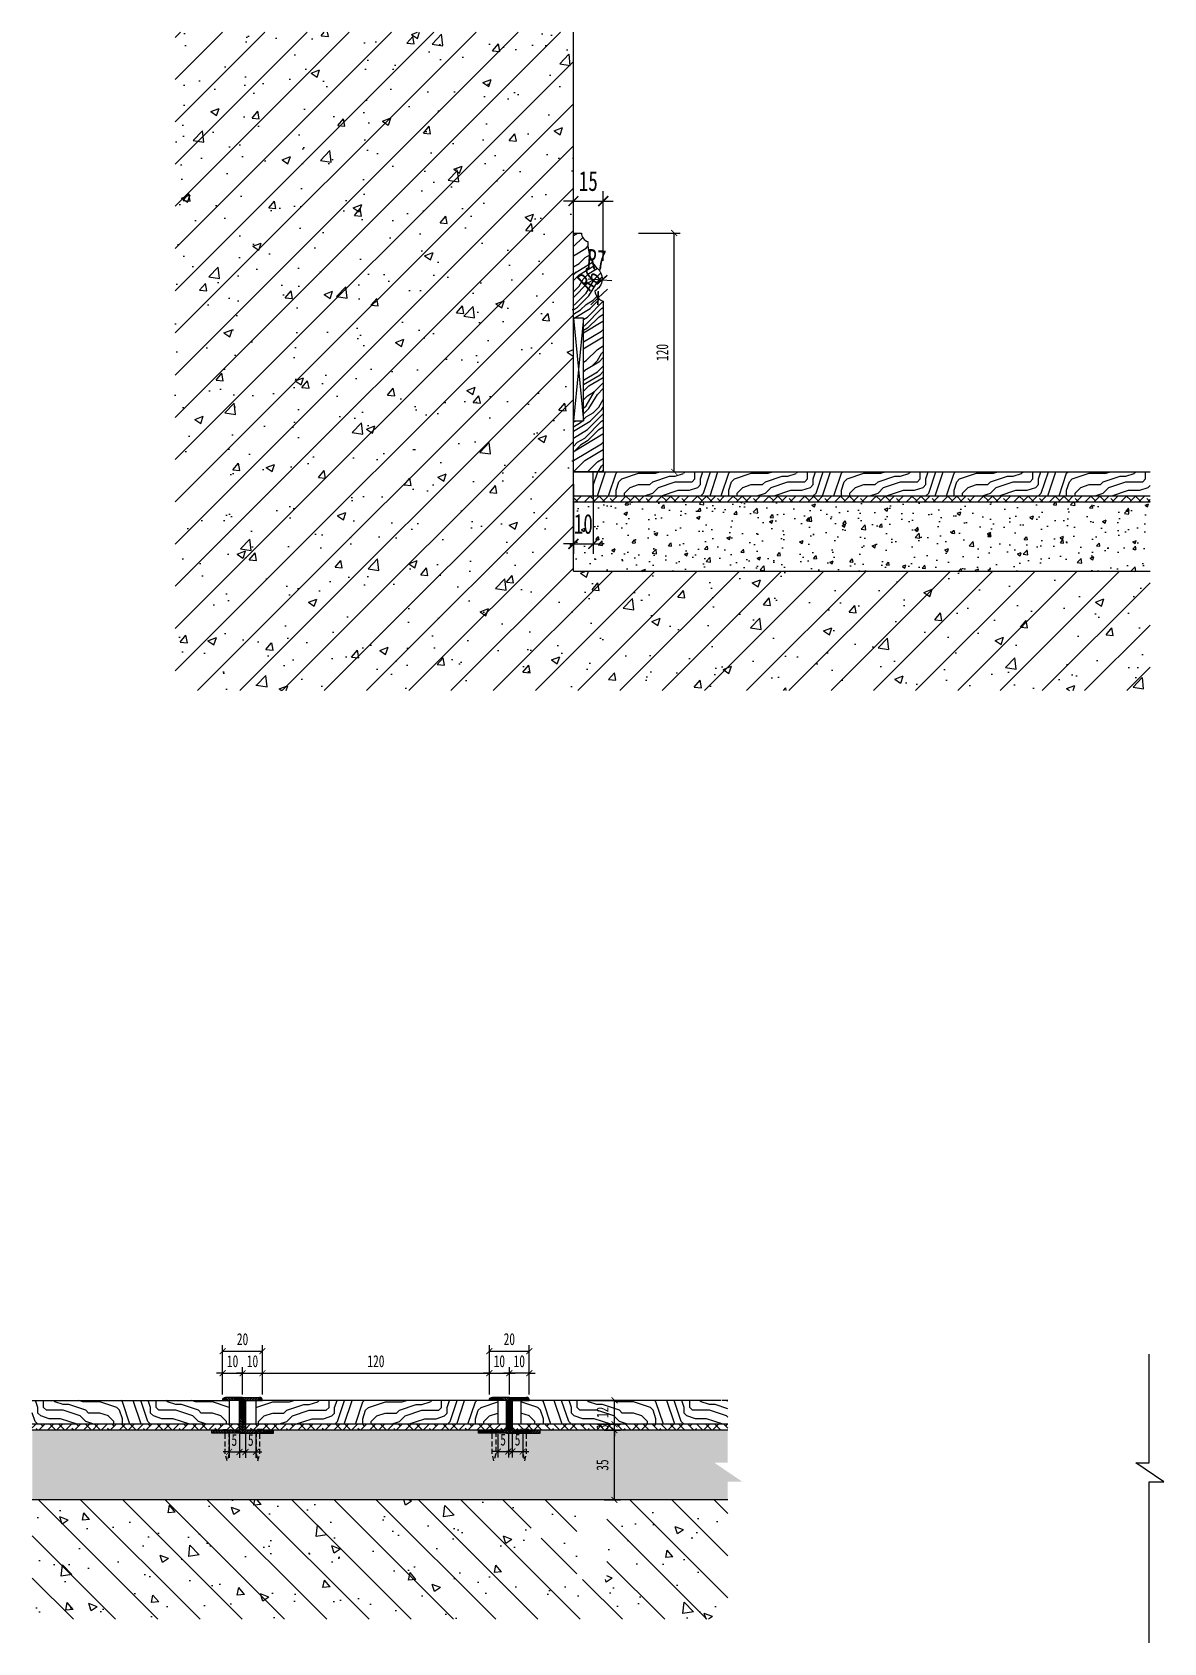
# Model space of a CAD drawing. Header units: millimetres. Extents: x 161920 to 181521, y -136232 to -127655.
# Drawn here: x 171997 to 172565, y -130946 to -130137 of the extents above; entities that cross this region are included whole.
import ezdxf

# ---------------------------------------------------------------- set-up
doc = ezdxf.new("R2010")
doc.units = ezdxf.units.MM
doc.header["$LTSCALE"] = 10
doc.header["$PDMODE"] = 3
doc.linetypes.add('$0$HIDDEN', pattern=[0.375, 0.25, -0.125])
for name, color, linetype in [('0-bh(填充)', 251, 'Continuous'), ('0-Word(文字标注)', 33, 'Continuous'), ('4-Fine(立面细线)', 251, 'Continuous'), ('4-Norm(立面正常)', 134, 'Continuous'), ('4-Wide(立面宽线)', 4, 'Continuous'), ('I-DETL-6', 6, 'Continuous')]:
    doc.layers.add(name, color=color, linetype=linetype)
doc.styles.add('DIM', font='SimSun.ttf', dxfattribs={"width": 0.7})
doc.dimstyles.new('3', dxfattribs={"dimscale": 3, "dimtxt": 2, "dimasz": 1, "dimexe": 1, "dimexo": 1, "dimgap": 1, "dimtad": 1, "dimdec": 0, "dimzin": 0, "dimdsep": 46, "dimtxsty": 'DIM', "dimblk": 'ARCHTICK', "dimcen": 0, "dimclrd": 5, "dimclre": 5, "dimclrt": 35, "dimadec": 0, "dimazin": 0, "dimtfac": 0.5, "dimtdec": 0, "dimtix": 1, "dimtmove": 2, "dimatfit": 2, "dimldrblk": 'A', "dimfxl": 0, "dimtolj": 1, "dimtzin": 0, "dimlwd": -1, "dimlwe": -1, "dimarcsym": 0})
doc.dimstyles.new('5', dxfattribs={"dimscale": 5, "dimtxt": 2, "dimasz": 1, "dimexe": 1, "dimexo": 1, "dimgap": 1, "dimtad": 1, "dimdec": 0, "dimzin": 0, "dimdsep": 46, "dimtxsty": 'DIM', "dimblk": 'ARCHTICK', "dimcen": 0, "dimclrd": 5, "dimclre": 5, "dimclrt": 35, "dimadec": 0, "dimazin": 0, "dimtfac": 0.5, "dimtdec": 0, "dimtix": 1, "dimtmove": 2, "dimatfit": 2, "dimldrblk": 'A', "dimfxl": 0, "dimtolj": 1, "dimtzin": 0, "dimlwd": -1, "dimlwe": -1, "dimarcsym": 0})

msp = doc.modelspace()

# ---------------------------------------------------------------- blocks, each defined once
blk = doc.blocks.new('_ArchTick')
at = {"color": 0, "linetype": 'ByBlock', "const_width": 0.15}
blk.add_lwpolyline([(-0.5, -0.5), (0.5, 0.5)], dxfattribs=at)
blk = doc.blocks.new('*D31')
at = {"color": 5, "ltscale": 0.15}
for p, q in [((172301.17, -130237.95), (172322.17, -130237.95)), ((172319.17, -130357.96), (172319.17, -130237.95)), ((172301.17, -130357.96), (172322.17, -130357.96))]:
    blk.add_line(p, q, dxfattribs=at)
at = {"layer": 'Defpoints', "color": 0, "ltscale": 0.15}
for p in [(172268.52, -130237.95), (172319.17, -130237.95), (172268.52, -130357.96)]:
    blk.add_point(p, dxfattribs=at)
at = {"color": 5, "ltscale": 0.15, "xscale": 3, "yscale": 3, "zscale": 3}
for p, rotation in [((172319.17, -130237.95), 90), ((172319.17, -130357.96), 270)]:
    blk.add_blockref('_ArchTick', p, dxfattribs=dict(at, rotation=rotation))
at = {"color": 35, "ltscale": 0.15, "insert": (172313.17, -130297.96), "char_height": 6, "attachment_point": 5, "rotation": 90, "style": 'DIM'}
blk.add_mtext('\\A1;120', dxfattribs=at)
blk = doc.blocks.new('A')
for p, q in [((-0.37, 0), (-2.13, 0)), ((-1.44, 1.15), (-1.09, 1.44)), ((-1.44, 1.15), (-0.37, 0)), ((-1.44, -1.15), (-0.37, 0)), ((-1.09, 1.44), (0, 0)), ((-1.09, -1.44), (0, 0)), ((-1.44, -1.15), (-1.09, -1.44))]:
    blk.add_line(p, q)
for points in [[(-1.44, 1.15), (-1.09, 1.44), (-0.37, 0), (0, 0)], [(-1.44, -1.15), (-1.09, -1.44), (-0.37, 0), (0, 0)]]:
    blk.add_solid(points)
blk = doc.blocks.new('*D80')
at = {"layer": '4-Wide(立面宽线)', "color": 5, "ltscale": 0.15}
for p, q in [((172268.52, -130251.88), (172268.52, -130216.88)), ((172283.52, -130251.88), (172283.52, -130216.88)), ((172268.52, -130221.88), (172263.52, -130221.88)), ((172268.52, -130221.88), (172283.52, -130221.88)), ((172283.52, -130221.88), (172288.52, -130221.88))]:
    blk.add_line(p, q, dxfattribs=at)
at = {"layer": 'Defpoints', "color": 0, "ltscale": 0.15}
for p in [(172283.52, -130221.88), (172268.52, -130275.97), (172283.52, -130275.97)]:
    blk.add_point(p, dxfattribs=at)
at = {"layer": '4-Wide(立面宽线)', "color": 5, "ltscale": 0.15, "xscale": 5, "yscale": 5, "zscale": 5}
blk.add_blockref('_ArchTick', (172268.52, -130221.88), dxfattribs=at)
at = {"layer": '4-Wide(立面宽线)', "color": 5, "ltscale": 0.15, "xscale": 5, "yscale": 5, "zscale": 5, "rotation": 180}
blk.add_blockref('_ArchTick', (172283.52, -130221.88), dxfattribs=at)
at = {"layer": '4-Wide(立面宽线)', "color": 35, "ltscale": 0.15, "insert": (172276.02, -130211.88), "char_height": 10, "attachment_point": 5, "style": 'DIM'}
blk.add_mtext('\\A1;15', dxfattribs=at)
blk = doc.blocks.new('*D81')
at = {"layer": '4-Wide(立面宽线)', "color": 5, "ltscale": 0.15}
for p, q in [((172275.98, -130260.95), (172282.91, -130261.47)), ((172282.91, -130261.47), (172287.9, -130261.84))]:
    blk.add_line(p, q, dxfattribs=at)
at = {"layer": 'Defpoints', "color": 0, "ltscale": 0.15}
for p in [(172275.98, -130260.95), (172282.91, -130261.47)]:
    blk.add_point(p, dxfattribs=at)
at = {"layer": '4-Wide(立面宽线)', "color": 5, "ltscale": 0.15, "xscale": 5, "yscale": 5, "zscale": 5, "rotation": 175.7236322690194}
blk.add_blockref('_ArchTick', (172282.91, -130261.47), dxfattribs=at)
at = {"layer": '4-Wide(立面宽线)', "color": 35, "ltscale": 0.15, "insert": (172280.19, -130251.24), "char_height": 10, "attachment_point": 5, "rotation": 355.72363, "style": 'DIM'}
blk.add_mtext('\\A1;R7', dxfattribs=at)
blk = doc.blocks.new('*D82')
at = {"layer": '4-Wide(立面宽线)', "color": 5, "ltscale": 0.15}
for p, q in [((172285.59, -130266.15), (172280.9, -130270.55)), ((172280.9, -130270.55), (172277.25, -130273.97))]:
    blk.add_line(p, q, dxfattribs=at)
at = {"layer": 'Defpoints', "color": 0, "ltscale": 0.15}
for p in [(172285.59, -130266.15), (172280.9, -130270.55)]:
    blk.add_point(p, dxfattribs=at)
at = {"layer": '4-Wide(立面宽线)', "color": 5, "ltscale": 0.15, "xscale": 5, "yscale": 5, "zscale": 5, "rotation": 43.10299828416689}
blk.add_blockref('_ArchTick', (172280.9, -130270.55), dxfattribs=at)
at = {"layer": '4-Wide(立面宽线)', "color": 35, "ltscale": 0.15, "insert": (172276.41, -130261.05), "char_height": 10, "attachment_point": 5, "rotation": 43.103, "style": 'DIM'}
blk.add_mtext('\\A1;R6', dxfattribs=at)
blk = doc.blocks.new('*D83')
at = {"layer": '4-Wide(立面宽线)', "color": 5, "ltscale": 0.15}
for p, q in [((172268.52, -130364.14), (172268.52, -130399.14)), ((172278.52, -130364.14), (172278.52, -130399.14)), ((172268.52, -130394.14), (172263.52, -130394.14)), ((172268.52, -130394.14), (172278.52, -130394.14)), ((172278.52, -130394.14), (172283.52, -130394.14))]:
    blk.add_line(p, q, dxfattribs=at)
at = {"layer": 'Defpoints', "color": 0, "ltscale": 0.15}
for p in [(172268.52, -130357.96), (172278.52, -130357.96), (172278.52, -130394.14)]:
    blk.add_point(p, dxfattribs=at)
at = {"layer": '4-Wide(立面宽线)', "color": 5, "ltscale": 0.15, "xscale": 5, "yscale": 5, "zscale": 5}
blk.add_blockref('_ArchTick', (172268.52, -130394.14), dxfattribs=at)
at = {"layer": '4-Wide(立面宽线)', "color": 5, "ltscale": 0.15, "xscale": 5, "yscale": 5, "zscale": 5, "rotation": 180}
blk.add_blockref('_ArchTick', (172278.52, -130394.14), dxfattribs=at)
at = {"layer": '4-Wide(立面宽线)', "color": 35, "ltscale": 0.15, "insert": (172273.52, -130384.14), "char_height": 10, "attachment_point": 5, "style": 'DIM'}
blk.add_mtext('\\A1;10', dxfattribs=at)
blk = doc.blocks.new('*D84')
at = {"layer": '4-Wide(立面宽线)', "color": 5, "ltscale": 0.15}
for p, q in [((172092.35, -130821.4), (172092.35, -130807.75)), ((172102.35, -130821.4), (172102.35, -130807.75)), ((172092.35, -130810.75), (172089.35, -130810.75)), ((172092.35, -130810.75), (172102.35, -130810.75)), ((172102.35, -130810.75), (172105.35, -130810.75))]:
    blk.add_line(p, q, dxfattribs=at)
at = {"layer": 'Defpoints', "color": 0, "ltscale": 0.15}
for p in [(172102.35, -130810.75), (172092.35, -130824.4), (172102.35, -130824.4)]:
    blk.add_point(p, dxfattribs=at)
at = {"layer": '4-Wide(立面宽线)', "color": 5, "ltscale": 0.15, "xscale": 3, "yscale": 3, "zscale": 3}
blk.add_blockref('_ArchTick', (172092.35, -130810.75), dxfattribs=at)
at = {"layer": '4-Wide(立面宽线)', "color": 5, "ltscale": 0.15, "xscale": 3, "yscale": 3, "zscale": 3, "rotation": 180}
blk.add_blockref('_ArchTick', (172102.35, -130810.75), dxfattribs=at)
at = {"layer": '4-Wide(立面宽线)', "color": 35, "ltscale": 0.15, "insert": (172097.35, -130804.75), "char_height": 6, "attachment_point": 5, "style": 'DIM'}
blk.add_mtext('\\A1;10', dxfattribs=at)
blk = doc.blocks.new('*D85')
at = {"layer": '4-Wide(立面宽线)', "color": 5, "ltscale": 0.15}
for p, q in [((172112.35, -130821.4), (172112.35, -130807.75)), ((172226.35, -130821.4), (172226.35, -130807.75)), ((172112.35, -130810.75), (172226.35, -130810.75))]:
    blk.add_line(p, q, dxfattribs=at)
at = {"layer": 'Defpoints', "color": 0, "ltscale": 0.15}
for p in [(172226.35, -130810.75), (172112.35, -130824.4), (172226.35, -130824.4)]:
    blk.add_point(p, dxfattribs=at)
at = {"layer": '4-Wide(立面宽线)', "color": 5, "ltscale": 0.15, "xscale": 3, "yscale": 3, "zscale": 3, "rotation": 180}
blk.add_blockref('_ArchTick', (172112.35, -130810.75), dxfattribs=at)
at = {"layer": '4-Wide(立面宽线)', "color": 5, "ltscale": 0.15, "xscale": 3, "yscale": 3, "zscale": 3}
blk.add_blockref('_ArchTick', (172226.35, -130810.75), dxfattribs=at)
at = {"layer": '4-Wide(立面宽线)', "color": 35, "ltscale": 0.15, "insert": (172169.35, -130804.75), "char_height": 6, "attachment_point": 5, "style": 'DIM'}
blk.add_mtext('\\A1;120', dxfattribs=at)
blk = doc.blocks.new('*D86')
at = {"layer": '4-Wide(立面宽线)', "color": 5, "ltscale": 0.15}
for p, q in [((172226.35, -130821.4), (172226.35, -130807.75)), ((172236.35, -130821.4), (172236.35, -130807.75)), ((172226.35, -130810.75), (172223.35, -130810.75)), ((172226.35, -130810.75), (172236.35, -130810.75)), ((172236.35, -130810.75), (172239.35, -130810.75))]:
    blk.add_line(p, q, dxfattribs=at)
at = {"layer": 'Defpoints', "color": 0, "ltscale": 0.15}
for p in [(172236.35, -130810.75), (172226.35, -130824.4), (172236.35, -130824.4)]:
    blk.add_point(p, dxfattribs=at)
at = {"layer": '4-Wide(立面宽线)', "color": 5, "ltscale": 0.15, "xscale": 3, "yscale": 3, "zscale": 3}
blk.add_blockref('_ArchTick', (172226.35, -130810.75), dxfattribs=at)
at = {"layer": '4-Wide(立面宽线)', "color": 5, "ltscale": 0.15, "xscale": 3, "yscale": 3, "zscale": 3, "rotation": 180}
blk.add_blockref('_ArchTick', (172236.35, -130810.75), dxfattribs=at)
at = {"layer": '4-Wide(立面宽线)', "color": 35, "ltscale": 0.15, "insert": (172231.35, -130804.75), "char_height": 6, "attachment_point": 5, "style": 'DIM'}
blk.add_mtext('\\A1;10', dxfattribs=at)
blk = doc.blocks.new('DDF')
at = {"layer": '4-Wide(立面宽线)', "ltscale": 0.15}
h = blk.add_hatch(dxfattribs=at)
h.set_pattern_fill('ANSI32', color=251, scale=0.2, style=0)
h.set_pattern_definition([(135, (172158.1858, -130787.5436), (0.67352, 0.67352), []), (135, (172157.7368, -130787.5436), (0.67352, 0.67352), [])])
h.paths.add_polyline_path([(172142.69, -130771.04), (172144.19, -130771.04), (172144.19, -130776.67), (172142.69, -130776.67)])
h.paths.add_polyline_path([(172142.69, -130776.67), (172144.19, -130776.67), (172144.19, -130783.04), (172142.69, -130783.04)])
h.paths.add_polyline_path([(172142.69, -130783.04), (172144.19, -130783.04), (172144.19, -130786.04), (172142.69, -130786.04)])
h.paths.add_polyline_path([(172144.19, -130786.04), (172144.19, -130787.54), (172128.69, -130787.54), (172128.69, -130786.04)])
edge = h.paths.add_edge_path()
edge.add_line((172144.19, -130769.54), (172144.19, -130771.04))
edge.add_line((172144.19, -130771.04), (172134.19, -130771.04))
edge.add_arc((172135.69, -130771.04), 1.5, 450, 540, ccw=False)
edge.add_line((172135.69, -130769.54), (172144.19, -130769.54))
h = blk.add_hatch(dxfattribs=at)
h.set_pattern_fill('ANSI32', color=251, scale=0.2, style=0)
h.set_pattern_definition([(45, (172130.1858, -130787.5436), (-0.67352, 0.67352), []), (45, (172130.6348, -130787.5436), (-0.67352, 0.67352), [])])
h.paths.add_polyline_path([(172145.69, -130771.04), (172144.19, -130771.04), (172144.19, -130776.67), (172145.69, -130776.67)])
h.paths.add_polyline_path([(172145.69, -130776.67), (172144.19, -130776.67), (172144.19, -130783.04), (172145.69, -130783.04)])
h.paths.add_polyline_path([(172145.69, -130783.04), (172144.19, -130783.04), (172144.19, -130786.04), (172145.69, -130786.04)])
h.paths.add_polyline_path([(172144.19, -130786.04), (172144.19, -130787.54), (172159.69, -130787.54), (172159.69, -130786.04)])
edge = h.paths.add_edge_path()
edge.add_line((172144.19, -130769.54), (172144.19, -130771.04))
edge.add_line((172144.19, -130771.04), (172154.19, -130771.04))
edge.add_arc((172152.69, -130771.04), 1.5, 0, 90)
edge.add_line((172152.69, -130769.54), (172144.19, -130769.54))
at = {"layer": '4-Norm(立面正常)'}
for points in [[(172144.19, -130787.54), (172128.69, -130787.54), (172128.69, -130786.04), (172142.69, -130786.04), (172142.69, -130771.04), (172134.19, -130771.04, -0.414214), (172135.69, -130769.54)], [(172144.19, -130787.54), (172159.69, -130787.54), (172159.69, -130786.04), (172145.69, -130786.04), (172145.69, -130771.04), (172154.19, -130771.04, 0.414214), (172152.69, -130769.54)]]:
    blk.add_lwpolyline(points, format="xyb", dxfattribs=at)
for points in [[(172144.19, -130769.54), (172135.69, -130769.54)], [(172142.69, -130771.04), (172142.69, -130786.04)], [(172144.19, -130769.54), (172152.69, -130769.54)], [(172144.19, -130769.54), (172144.19, -130787.54)], [(172144.19, -130769.54), (172144.19, -130787.54)], [(172144.19, -130786.04), (172144.19, -130771.04)], [(172144.19, -130786.04), (172144.19, -130771.04)], [(172145.69, -130771.04), (172145.69, -130786.04)], [(172142.69, -130787.54), (172144.19, -130787.54)], [(172145.69, -130787.54), (172144.19, -130787.54)]]:
    blk.add_lwpolyline(points, dxfattribs=at)
blk = doc.blocks.new('*D349')
at = {"layer": '4-Wide(立面宽线)', "color": 5, "ltscale": 0.15}
for p, q in [((172102.35, -130821.4), (172102.35, -130807.75)), ((172112.35, -130821.4), (172112.35, -130807.75)), ((172102.35, -130810.75), (172099.35, -130810.75)), ((172102.35, -130810.75), (172112.35, -130810.75)), ((172112.35, -130810.75), (172115.35, -130810.75))]:
    blk.add_line(p, q, dxfattribs=at)
at = {"layer": 'Defpoints', "color": 0, "ltscale": 0.15}
for p in [(172112.35, -130810.75), (172102.35, -130824.4), (172112.35, -130824.4)]:
    blk.add_point(p, dxfattribs=at)
at = {"layer": '4-Wide(立面宽线)', "color": 5, "ltscale": 0.15, "xscale": 3, "yscale": 3, "zscale": 3}
blk.add_blockref('_ArchTick', (172102.35, -130810.75), dxfattribs=at)
at = {"layer": '4-Wide(立面宽线)', "color": 5, "ltscale": 0.15, "xscale": 3, "yscale": 3, "zscale": 3, "rotation": 180}
blk.add_blockref('_ArchTick', (172112.35, -130810.75), dxfattribs=at)
at = {"layer": '4-Wide(立面宽线)', "color": 35, "ltscale": 0.15, "insert": (172107.35, -130804.75), "char_height": 6, "attachment_point": 5, "style": 'DIM'}
blk.add_mtext('\\A1;10', dxfattribs=at)
blk = doc.blocks.new('*D350')
at = {"layer": '4-Wide(立面宽线)', "color": 5, "ltscale": 0.15}
for p, q in [((172236.35, -130821.4), (172236.35, -130807.75)), ((172246.35, -130821.4), (172246.35, -130807.75)), ((172236.35, -130810.75), (172233.35, -130810.75)), ((172246.35, -130810.75), (172236.35, -130810.75)), ((172246.35, -130810.75), (172249.35, -130810.75))]:
    blk.add_line(p, q, dxfattribs=at)
at = {"layer": 'Defpoints', "color": 0, "ltscale": 0.15}
for p in [(172236.35, -130810.75), (172236.35, -130824.4), (172246.35, -130824.4)]:
    blk.add_point(p, dxfattribs=at)
at = {"layer": '4-Wide(立面宽线)', "color": 5, "ltscale": 0.15, "xscale": 3, "yscale": 3, "zscale": 3}
blk.add_blockref('_ArchTick', (172236.35, -130810.75), dxfattribs=at)
at = {"layer": '4-Wide(立面宽线)', "color": 5, "ltscale": 0.15, "xscale": 3, "yscale": 3, "zscale": 3, "rotation": 180}
blk.add_blockref('_ArchTick', (172246.35, -130810.75), dxfattribs=at)
at = {"layer": '4-Wide(立面宽线)', "color": 35, "ltscale": 0.15, "insert": (172241.35, -130804.75), "char_height": 6, "attachment_point": 5, "style": 'DIM'}
blk.add_mtext('\\A1;10', dxfattribs=at)
blk = doc.blocks.new('*D351')
at = {"layer": '4-Wide(立面宽线)', "color": 5, "ltscale": 0.15}
for p, q in [((172095.6, -130841.42), (172095.6, -130853.3)), ((172100.85, -130841.42), (172100.85, -130853.3)), ((172095.6, -130850.3), (172092.6, -130850.3)), ((172095.6, -130850.3), (172100.85, -130850.3)), ((172100.85, -130850.3), (172103.85, -130850.3))]:
    blk.add_line(p, q, dxfattribs=at)
at = {"layer": 'Defpoints', "color": 0, "ltscale": 0.15}
for p in [(172095.6, -130838.42), (172100.85, -130838.42), (172100.85, -130850.3)]:
    blk.add_point(p, dxfattribs=at)
at = {"layer": '4-Wide(立面宽线)', "color": 5, "ltscale": 0.15, "xscale": 3, "yscale": 3, "zscale": 3}
blk.add_blockref('_ArchTick', (172095.6, -130850.3), dxfattribs=at)
at = {"layer": '4-Wide(立面宽线)', "color": 5, "ltscale": 0.15, "xscale": 3, "yscale": 3, "zscale": 3, "rotation": 180}
blk.add_blockref('_ArchTick', (172100.85, -130850.3), dxfattribs=at)
at = {"layer": '4-Wide(立面宽线)', "color": 35, "ltscale": 0.15, "insert": (172098.23, -130844.3), "char_height": 6, "attachment_point": 5, "style": 'DIM'}
blk.add_mtext('\\A1;5', dxfattribs=at)
blk = doc.blocks.new('*D352')
at = {"layer": '4-Wide(立面宽线)', "color": 5, "ltscale": 0.15}
for p, q in [((172230.6, -130841.42), (172230.6, -130853.12)), ((172235.85, -130841.42), (172235.85, -130853.12)), ((172230.6, -130850.12), (172227.6, -130850.12)), ((172230.6, -130850.12), (172235.85, -130850.12)), ((172235.85, -130850.12), (172238.85, -130850.12))]:
    blk.add_line(p, q, dxfattribs=at)
at = {"layer": 'Defpoints', "color": 0, "ltscale": 0.15}
for p in [(172230.6, -130838.42), (172235.85, -130838.42), (172235.85, -130850.12)]:
    blk.add_point(p, dxfattribs=at)
at = {"layer": '4-Wide(立面宽线)', "color": 5, "ltscale": 0.15, "xscale": 3, "yscale": 3, "zscale": 3}
blk.add_blockref('_ArchTick', (172230.6, -130850.12), dxfattribs=at)
at = {"layer": '4-Wide(立面宽线)', "color": 5, "ltscale": 0.15, "xscale": 3, "yscale": 3, "zscale": 3, "rotation": 180}
blk.add_blockref('_ArchTick', (172235.85, -130850.12), dxfattribs=at)
at = {"layer": '4-Wide(立面宽线)', "color": 35, "ltscale": 0.15, "insert": (172233.23, -130844.12), "char_height": 6, "attachment_point": 5, "style": 'DIM'}
blk.add_mtext('\\A1;5', dxfattribs=at)
blk = doc.blocks.new('*D353')
at = {"layer": '4-Wide(立面宽线)', "color": 5, "ltscale": 0.15}
for p, q in [((172237.85, -130841.42), (172237.85, -130853.12)), ((172243.1, -130841.42), (172243.1, -130853.12)), ((172237.85, -130850.12), (172234.85, -130850.12)), ((172237.85, -130850.12), (172243.1, -130850.12)), ((172243.1, -130850.12), (172246.1, -130850.12))]:
    blk.add_line(p, q, dxfattribs=at)
at = {"layer": 'Defpoints', "color": 0, "ltscale": 0.15}
for p in [(172237.85, -130838.42), (172243.1, -130838.42), (172243.1, -130850.12)]:
    blk.add_point(p, dxfattribs=at)
at = {"layer": '4-Wide(立面宽线)', "color": 5, "ltscale": 0.15, "xscale": 3, "yscale": 3, "zscale": 3}
blk.add_blockref('_ArchTick', (172237.85, -130850.12), dxfattribs=at)
at = {"layer": '4-Wide(立面宽线)', "color": 5, "ltscale": 0.15, "xscale": 3, "yscale": 3, "zscale": 3, "rotation": 180}
blk.add_blockref('_ArchTick', (172243.1, -130850.12), dxfattribs=at)
at = {"layer": '4-Wide(立面宽线)', "color": 35, "ltscale": 0.15, "insert": (172240.48, -130844.12), "char_height": 6, "attachment_point": 5, "style": 'DIM'}
blk.add_mtext('\\A1;5', dxfattribs=at)
blk = doc.blocks.new('*D354')
at = {"layer": '4-Wide(立面宽线)', "color": 5, "ltscale": 0.15}
for p, q in [((172103.85, -130841.42), (172103.85, -130853.3)), ((172109.1, -130841.42), (172109.1, -130853.3)), ((172103.85, -130850.3), (172100.85, -130850.3)), ((172103.85, -130850.3), (172109.1, -130850.3)), ((172109.1, -130850.3), (172112.1, -130850.3))]:
    blk.add_line(p, q, dxfattribs=at)
at = {"layer": 'Defpoints', "color": 0, "ltscale": 0.15}
for p in [(172103.85, -130838.42), (172109.1, -130838.42), (172109.1, -130850.3)]:
    blk.add_point(p, dxfattribs=at)
at = {"layer": '4-Wide(立面宽线)', "color": 5, "ltscale": 0.15, "xscale": 3, "yscale": 3, "zscale": 3}
blk.add_blockref('_ArchTick', (172103.85, -130850.3), dxfattribs=at)
at = {"layer": '4-Wide(立面宽线)', "color": 5, "ltscale": 0.15, "xscale": 3, "yscale": 3, "zscale": 3, "rotation": 180}
blk.add_blockref('_ArchTick', (172109.1, -130850.3), dxfattribs=at)
at = {"layer": '4-Wide(立面宽线)', "color": 35, "ltscale": 0.15, "insert": (172106.48, -130844.3), "char_height": 6, "attachment_point": 5, "style": 'DIM'}
blk.add_mtext('\\A1;5', dxfattribs=at)
blk = doc.blocks.new('*D356')
at = {"layer": '4-Wide(立面宽线)', "color": 5, "ltscale": 0.15}
for p, q in [((172284, -130839.4), (172292.14, -130839.4)), ((172289.14, -130874.4), (172289.14, -130839.4)), ((172284, -130874.4), (172292.14, -130874.4))]:
    blk.add_line(p, q, dxfattribs=at)
at = {"layer": 'Defpoints', "color": 0, "ltscale": 0.15}
for p in [(172281, -130839.4), (172289.14, -130839.4), (172281, -130874.4)]:
    blk.add_point(p, dxfattribs=at)
at = {"layer": '4-Wide(立面宽线)', "color": 5, "ltscale": 0.15, "xscale": 3, "yscale": 3, "zscale": 3}
for p, rotation in [((172289.14, -130839.4), 90), ((172289.14, -130874.4), 270)]:
    blk.add_blockref('_ArchTick', p, dxfattribs=dict(at, rotation=rotation))
at = {"layer": '4-Wide(立面宽线)', "color": 35, "ltscale": 0.15, "insert": (172283.14, -130856.9), "char_height": 6, "attachment_point": 5, "rotation": 90, "style": 'DIM'}
blk.add_mtext('\\A1;35', dxfattribs=at)
blk = doc.blocks.new('*D357')
at = {"layer": '4-Wide(立面宽线)', "color": 5, "ltscale": 0.15}
for p, q in [((172289.14, -130836.4), (172289.14, -130833.4)), ((172280.55, -130836.4), (172292.14, -130836.4)), ((172284, -130839.4), (172292.14, -130839.4)), ((172289.14, -130839.4), (172289.14, -130836.4)), ((172289.14, -130839.4), (172289.14, -130842.4))]:
    blk.add_line(p, q, dxfattribs=at)
at = {"layer": 'Defpoints', "color": 0, "ltscale": 0.15}
for p in [(172277.55, -130836.4), (172281, -130839.4), (172289.14, -130836.4)]:
    blk.add_point(p, dxfattribs=at)
at = {"layer": '4-Wide(立面宽线)', "color": 5, "ltscale": 0.15, "xscale": 3, "yscale": 3, "zscale": 3}
for p, rotation in [((172289.14, -130836.4), 270), ((172289.14, -130839.4), 90)]:
    blk.add_blockref('_ArchTick', p, dxfattribs=dict(at, rotation=rotation))
at = {"layer": '4-Wide(立面宽线)', "color": 35, "ltscale": 0.15, "insert": (172283.14, -130837.9), "char_height": 6, "attachment_point": 5, "rotation": 90, "style": 'DIM'}
blk.add_mtext('\\A1;3', dxfattribs=at)
blk = doc.blocks.new('*D358')
at = {"layer": '4-Wide(立面宽线)', "color": 5, "ltscale": 0.15}
for p, q in [((172276.54, -130824.4), (172292.14, -130824.4)), ((172289.14, -130836.4), (172289.14, -130824.4)), ((172280.55, -130836.4), (172292.14, -130836.4))]:
    blk.add_line(p, q, dxfattribs=at)
at = {"layer": 'Defpoints', "color": 0, "ltscale": 0.15}
for p in [(172273.54, -130824.4), (172289.14, -130824.4), (172277.55, -130836.4)]:
    blk.add_point(p, dxfattribs=at)
at = {"layer": '4-Wide(立面宽线)', "color": 5, "ltscale": 0.15, "xscale": 3, "yscale": 3, "zscale": 3}
for p, rotation in [((172289.14, -130824.4), 90), ((172289.14, -130836.4), 270)]:
    blk.add_blockref('_ArchTick', p, dxfattribs=dict(at, rotation=rotation))
at = {"layer": '4-Wide(立面宽线)', "color": 35, "ltscale": 0.15, "insert": (172283.14, -130830.4), "char_height": 6, "attachment_point": 5, "rotation": 90, "style": 'DIM'}
blk.add_mtext('\\A1;12', dxfattribs=at)
blk = doc.blocks.new('*D468')
at = {"layer": '4-Wide(立面宽线)', "color": 5, "ltscale": 0.15}
for p, q in [((172226.35, -130817.67), (172226.35, -130796.67)), ((172226.35, -130799.67), (172246.35, -130799.67)), ((172246.35, -130817.67), (172246.35, -130796.67))]:
    blk.add_line(p, q, dxfattribs=at)
at = {"layer": 'Defpoints', "color": 0, "ltscale": 0.15}
for p in [(172246.35, -130799.67), (172226.35, -130824.4), (172246.35, -130824.4)]:
    blk.add_point(p, dxfattribs=at)
at = {"layer": '4-Wide(立面宽线)', "color": 5, "ltscale": 0.15, "xscale": 3, "yscale": 3, "zscale": 3, "rotation": 180}
blk.add_blockref('_ArchTick', (172226.35, -130799.67), dxfattribs=at)
at = {"layer": '4-Wide(立面宽线)', "color": 5, "ltscale": 0.15, "xscale": 3, "yscale": 3, "zscale": 3}
blk.add_blockref('_ArchTick', (172246.35, -130799.67), dxfattribs=at)
at = {"layer": '4-Wide(立面宽线)', "color": 35, "ltscale": 0.15, "insert": (172236.35, -130793.67), "char_height": 6, "attachment_point": 5, "style": 'DIM'}
blk.add_mtext('\\A1;20', dxfattribs=at)
blk = doc.blocks.new('*D469')
at = {"layer": '4-Wide(立面宽线)', "color": 5, "ltscale": 0.15}
for p, q in [((172092.35, -130817.67), (172092.35, -130796.67)), ((172092.35, -130799.67), (172112.35, -130799.67)), ((172112.35, -130817.67), (172112.35, -130796.67))]:
    blk.add_line(p, q, dxfattribs=at)
at = {"layer": 'Defpoints', "color": 0, "ltscale": 0.15}
for p in [(172112.35, -130799.67), (172092.35, -130824.4), (172112.35, -130824.4)]:
    blk.add_point(p, dxfattribs=at)
at = {"layer": '4-Wide(立面宽线)', "color": 5, "ltscale": 0.15, "xscale": 3, "yscale": 3, "zscale": 3, "rotation": 180}
blk.add_blockref('_ArchTick', (172092.35, -130799.67), dxfattribs=at)
at = {"layer": '4-Wide(立面宽线)', "color": 5, "ltscale": 0.15, "xscale": 3, "yscale": 3, "zscale": 3}
blk.add_blockref('_ArchTick', (172112.35, -130799.67), dxfattribs=at)
at = {"layer": '4-Wide(立面宽线)', "color": 35, "ltscale": 0.15, "insert": (172102.35, -130793.67), "char_height": 6, "attachment_point": 5, "style": 'DIM'}
blk.add_mtext('\\A1;20', dxfattribs=at)

# ---------------------------------------------------------------- dimensions: what is measured, and where the dimension line sits
at = {"color": 1, "ltscale": 0.15}
dim = msp.add_linear_dim(base=(172319.17, -130237.95), p1=(172268.52, -130357.96), p2=(172268.52, -130237.95), angle=90, dimstyle='3', dxfattribs=at)
dim.commit()
dim.dimension.update_dxf_attribs({"geometry": '*D31', "text_midpoint": (172313.17, -130297.96)})
at = {"layer": '4-Wide(立面宽线)', "color": 1, "ltscale": 0.15}
dim = msp.add_linear_dim(base=(172283.52, -130221.88), p1=(172268.52, -130275.97), p2=(172283.52, -130275.97), dimstyle='5', dxfattribs=at)
dim.commit()
dim.dimension.update_dxf_attribs({"geometry": '*D80', "text_midpoint": (172276.02, -130211.88)})
for center, mpoint, picture, middle in [((172285.59, -130266.15), (172280.9, -130270.55), '*D82', (172276.41, -130261.05)), ((172275.98, -130260.95), (172282.91, -130261.47), '*D81', (172280.19, -130251.24))]:
    dim = msp.add_radius_dim(center=center, mpoint=mpoint, dimstyle='5', dxfattribs=at)
    dim.commit()
    dim.dimension.update_dxf_attribs({"geometry": picture, "text_midpoint": middle})
at = {"layer": '4-Wide(立面宽线)', "color": 251, "ltscale": 0.15}
for base, p1, p2, dimstyle, picture, middle in [((172278.52, -130394.14), (172268.52, -130357.96), (172278.52, -130357.96), '5', '*D83', (172273.52, -130384.14)), ((172112.35, -130799.67), (172092.35, -130824.4), (172112.35, -130824.4), '3', '*D469', (172102.35, -130793.67)), ((172246.35, -130799.67), (172226.35, -130824.4), (172246.35, -130824.4), '3', '*D468', (172236.35, -130793.67)), ((172102.35, -130810.75), (172092.35, -130824.4), (172102.35, -130824.4), '3', '*D84', (172097.35, -130804.75)), ((172112.35, -130810.75), (172102.35, -130824.4), (172112.35, -130824.4), '3', '*D349', (172107.35, -130804.75)), ((172236.35, -130810.75), (172226.35, -130824.4), (172236.35, -130824.4), '3', '*D86', (172231.35, -130804.75)), ((172100.85, -130850.3), (172095.6, -130838.42), (172100.85, -130838.42), '3', '*D351', (172098.23, -130844.3)), ((172109.1, -130850.3), (172103.85, -130838.42), (172109.1, -130838.42), '3', '*D354', (172106.48, -130844.3)), ((172235.85, -130850.12), (172230.6, -130838.42), (172235.85, -130838.42), '3', '*D352', (172233.23, -130844.12)), ((172243.1, -130850.12), (172237.85, -130838.42), (172243.1, -130838.42), '3', '*D353', (172240.48, -130844.12))]:
    dim = msp.add_linear_dim(base=base, p1=p1, p2=p2, dimstyle=dimstyle, dxfattribs=at)
    dim.commit()
    dim.dimension.update_dxf_attribs({"geometry": picture, "text_midpoint": middle})
dim = msp.add_linear_dim(base=(172226.35, -130810.75), p1=(172112.35, -130824.4), p2=(172226.35, -130824.4), text='120', dimstyle='3', dxfattribs=at)
dim.commit()
dim.dimension.update_dxf_attribs({"geometry": '*D85', "text_midpoint": (172169.35, -130804.75)})
for base, p1, p2, angle, picture, middle in [((172236.35, -130810.75), (172246.35, -130824.4), (172236.35, -130824.4), 180, '*D350', (172241.35, -130804.75)), ((172289.14, -130824.4), (172277.55, -130836.4), (172273.54, -130824.4), 90, '*D358', (172283.14, -130830.4)), ((172289.14, -130836.4), (172281, -130839.4), (172277.55, -130836.4), 90, '*D357', (172283.14, -130837.9)), ((172289.14, -130839.4), (172281, -130874.4), (172281, -130839.4), 90, '*D356', (172283.14, -130856.9))]:
    dim = msp.add_linear_dim(base=base, p1=p1, p2=p2, angle=angle, dimstyle='3', dxfattribs=at)
    dim.commit()
    dim.dimension.update_dxf_attribs({"geometry": picture, "text_midpoint": middle})

# ---------------------------------------------------------------- hatches: boundary and pattern name
at = {"ltscale": 0.15}
h = msp.add_hatch(dxfattribs=at)
h.set_pattern_fill('FB木纹中SC300', color=251, scale=10, angle=45, style=0, pattern_type=2)
h.set_pattern_definition([(45, (172268.516, -130357.955), (-28.284, 28.284), [8, -12, 4, -16]), (45, (172287.61, -130337.45), (-28.284, 28.284), [8, -32]), (45, (172283.365, -130338.863), (-28.284, 28.284), [4, -36]), (45, (172267.102, -130353.713), (-28.284, 28.284), [2, -28, 2, -8]), (45, (172275.587, -130342.4), (-28.284, 28.284), [8, -12, 2, -18]), (45, (172267.81, -130348.763), (-28.284, 28.284), [6, -34]), (45, (172274.173, -130340.985), (-28.284, 28.284), [12, -28]), (45, (172264.98, -130348.763), (-28.284, 28.284), [8, -32]), (45, (172275.587, -130336.742), (-28.284, 28.284), [20, -20]), (45, (172265.688, -130343.813), (-28.284, 28.284), [4, -12, 8, -16]), (45, (172284.78, -130323.307), (-28.284, 28.284), [8, -32]), (45, (172278.416, -130328.257), (-28.284, 28.284), [4, -36]), (45, (172272.05, -130333.207), (-28.284, 28.284), [4, -36]), (45, (172257.203, -130346.64), (-28.284, 28.284), [8, -32]), (45, (172270.638, -130331.792), (-28.284, 28.284), [8, -32]), (45, (172269.223, -130330.38), (-28.284, 28.284), [8, -8, 8, -16]), (45, (172262.152, -130334.62), (-28.284, 28.284), [4, -20, 8, -8]), (45, (172267.102, -130328.257), (-28.284, 28.284), [12, -28]), (45, (172265.688, -130326.843), (-28.284, 28.284), [8, -32]), (45, (172253.667, -130337.45), (-28.284, 28.284), [12, -16, 4, -8]), (45, (172252.253, -130336.035), (-28.284, 28.284), [20, -20]), (45, (172268.516, -130318.357), (-28.284, 28.284), [4, -36]), (45, (172259.324, -130326.136), (-28.284, 28.284), [8, -32]), (45, (172252.96, -130331.085), (-28.284, 28.284), [4, -16, 4, -16]), (45, (172249.424, -130333.207), (-28.284, 28.284), [4, -12, 8, -16]), (45, (172254.374, -130326.843), (-28.284, 28.284), [4, -20, 4, -12]), (45, (172259.324, -130320.48), (-28.284, 28.284), [12, -28]), (45, (172246.596, -130330.38), (-28.284, 28.284), [8, -32]), (45, (172260.03, -130315.53), (-28.284, 28.284), [4, -36]), (45, (172264.98, -130309.165), (-28.284, 28.284), [4, -36]), (59.036, (172286.194, -130336.035), (28.2843, 28.2843), [4.12, -160.804]), (59.036, (172282.658, -130326.843), (28.2843, 28.2843), [4.12, -160.804]), (59.036, (172262.859, -130312.701), (28.2843, 28.2843), [4.12, -160.804]), (59.036, (172264.981, -130331.792), (28.2843, 28.2843), [4.12, -160.804]), (59.036, (172266.395, -130321.893), (28.2843, 28.2843), [4.12, -160.804]), (59.036, (172271.345, -130321.186), (28.2843, 28.2843), [4.12, -160.804]), (59.036, (172252.253, -130330.378), (28.2843, 28.2843), [4.12, -160.804]), (59.036, (172264.981, -130320.479), (28.2843, 28.2843), [4.12, -160.804]), (59.036, (172281.244, -130325.428), (28.2843, 28.2843), [8.24, -156.684]), (59.036, (172276.294, -130326.136), (28.2843, 28.2843), [8.24, -156.684]), (59.036, (172274.88, -130324.721), (28.2843, 28.2843), [8.24, -156.684]), (210.964, (172275.587, -130342.399), (-28.2843, -28.2843), [4.12, -8.24, 4.12, -148.4442]), (210.964, (172265.688, -130343.813), (-28.2843, -28.2843), [4.12, -160.804]), (210.964, (172252.96, -130331.085), (-28.2843, -28.2843), [8.24, -156.684]), (239.036, (172287.608, -130337.449), (-28.2843, -28.2843), [4.12, -160.804]), (30.964, (172293.265, -130331.792), (28.2843, 28.2843), [4.12, -160.804]), (30.964, (172274.88, -130330.378), (28.2843, 28.2843), [4.12, -160.804]), (30.964, (172275.587, -130319.772), (28.2843, 28.2843), [4.12, -160.804]), (30.964, (172262.152, -130328.964), (28.2843, 28.2843), [4.12, -160.804]), (30.964, (172255.788, -130328.257), (28.2843, 28.2843), [4.12, -160.804]), (30.964, (172257.2025, -130324.014), (28.2843, 28.2843), [4.12, -160.804]), (30.964, (172262.152, -130328.964), (28.2843, 28.2843), [4.12, -160.804]), (30.964, (172266.395, -130316.236), (28.2843, 28.2843), [16.48, -148.444]), (30.964, (172268.516, -130352.2985), (28.2843, 28.2843), [16.48, -148.444]), (30.964, (172269.223, -130347.349), (28.2843, 28.2843), [16.48, -148.444]), (30.964, (172270.638, -130343.106), (28.2843, 28.2843), [4.12, -8.24, 8.24, -144.3242]), (30.964, (172268.516, -130340.985), (28.2843, 28.2843), [8.24, -8.24, 8.24, -140.2042]), (30.964, (172262.859, -130340.985), (28.2843, 28.2843), [16.48, -148.444]), (30.964, (172257.91, -130341.692), (28.2843, 28.2843), [16.48, -148.444]), (30.964, (172256.495, -130340.278), (28.2843, 28.2843), [16.48, -148.444]), (30.964, (172267.809, -130311.993), (28.2843, 28.2843), [4.12, -160.804]), (30.964, (172267.809, -130306.337), (28.2843, 28.2843), [8.24, -156.684]), (30.964, (172252.253, -130324.721), (28.2843, 28.2843), [8.24, -156.684]), (30.964, (172274.173, -130352.2985), (28.2843, 28.2843), [16.48, -148.444]), (30.964, (172271.345, -130315.529), (28.2843, 28.2843), [12.36, -152.564]), (30.964, (172276.294, -130314.822), (28.2843, 28.2843), [24.72, -140.204])])
h.paths.add_polyline_path([(172283.52, -130272.24, -0.28067), (172279.23, -130267.1, 0.565024), (172279.89, -130255.2, -0.185483), (172275.8, -130242.24, -0.313311), (172272.52, -130237.96), (172268.52, -130237.96), (172268.52, -130280.81), (172273.66, -130280.81), (172273.66, -130332.24), (172268.52, -130332.24), (172268.52, -130357.96), (172283.52, -130357.96)])
at = {"layer": '0-bh(填充)'}
h = msp.add_hatch(dxfattribs=at)
h.set_pattern_fill('AN钢筋混凝土SC10', color=249, scale=6, style=0, pattern_type=2)
h.set_pattern_definition([(45, (169822.749, -137306.908), (-10.606602, 10.606602), []), (50, (169822.75, -137306.908), (43.03561, -3.76513), [4.5, -49.5]), (355, (169822.75, -137306.91), (-8.32508, 45.13153), [3.6, -39.6]), (100.4514, (169826.335, -137307.22), (34.71056, 41.36637), [3.8244, -42.06853]), (46.1842, (169822.75, -137294.91), (64.03446, -9.93114), [6.75, -74.25]), (96.6356, (169828.085, -137295.736), (56.07976, 58.44707), [5.7366, -63.1028]), (351.1842, (169822.75, -137294.91), (56.0797, 58.4471), [5.4, -59.4]), (21, (169828.75, -137297.908), (35.81442, -24.15713), [4.5, -49.5]), (326, (169828.75, -137297.91), (14.59892, 43.509), [3.6, -39.6]), (71.4514, (169831.734, -137299.92), (50.41336, 19.35183), [3.8244, -42.06853]), (37.5, (169822.749, -137306.908), (0.72959, 19.97363), [0, -39.12, 0, -40.2, 0, -39.75]), (7.5, (169822.75, -137306.908), (15.78417, 23.6647), [0, -22.92, 0, -38.22, 0, -15.15]), (327.5, (169809.369, -137306.908), (32.029346, -1.353292), [0, -15, 0, -46.8, 0, -62.1]), (317.5, (169803.37, -137306.908), (34.99117, 6.0063), [0, -19.5, 0, -31.08, 0, -44.1])])
h.paths.add_polyline_path([(172068.52, -130407.84), (172068.52, -130467.84), (172558.18, -130467.84), (172558.18, -130407.84), (172268.52, -130407.84), (172268.52, -130137.07), (172068.52, -130137.07)])
at = {"layer": '0-bh(填充)', "ltscale": 10}
h = msp.add_hatch(dxfattribs=at)
h.set_pattern_fill('FC木纹浅SC300', color=250, scale=10, angle=45, style=0)
h.set_pattern_definition([(45, (160182.88, -127438.357), (4e-15, 56.56854), [2, -38]), (45, (160160.25, -127455.327), (4e-15, 56.56854), [4, -36]), (45, (160177.222, -127435.53), (4e-15, 56.56854), [2, -38]), (45, (160157.423, -127449.67), (4e-15, 56.56854), [2, -38]), (45, (160172.98, -127431.286), (4e-15, 56.56854), [2, -38]), (45, (160156.01, -127445.428), (4e-15, 56.56854), [2, -38]), (45, (160170.15, -127428.457), (4e-15, 56.56854), [2, -38]), (45, (160151.766, -127441.185), (4e-15, 56.56854), [2, -22, 2, -14]), (45, (160148.938, -127438.357), (4e-15, 56.56854), [4, -20, 2, -14]), (45, (160143.28, -127435.53), (4e-15, 56.56854), [2, -6, 2, -16, 2, -12]), (45, (160139.04, -127434.114), (4e-15, 56.56854), [2, -8, 4, -26]), (45, (160156.01, -127414.315), (4e-15, 56.56854), [2, -38]), (45, (160136.21, -127431.286), (4e-15, 56.56854), [2, -10, 2, -26]), (90, (160160.251, -127460.984), (-28.28427, 28.28427), [5.65684, -50.9117]), (90, (160184.293, -127436.942), (-28.28427, 28.28427), [11.31371, -45.25483]), (90, (160170.15, -127422.8), (-28.28427, 28.28427), [2.8284, -53.74014]), (90, (160143.28, -127444.013), (-28.28427, 28.28427), [8.48528, -48.08326]), (90, (160167.323, -127419.972), (-28.28427, 28.28427), [14.14214, -42.42641]), (90, (160163.08, -127415.73), (-28.28427, 28.28427), [8.48528, -48.08326]), (0, (160154.595, -127418.558), (28.28427, 28.28427), [2.8284, -53.74014]), (0, (160167.323, -127451.085), (28.28427, 28.28427), [5.65684, -50.9117]), (0, (160157.423, -127438.357), (28.28427, 28.28427), [5.65684, -50.9117]), (0, (160171.565, -127435.528), (28.28427, 28.28427), [5.65684, -50.9117]), (0, (160158.837, -127425.63), (28.28427, 28.28427), [5.65684, -50.9117]), (0, (160157.423, -127421.386), (28.28427, 28.28427), [8.48528, -48.08326]), (0, (160167.323, -127445.428), (28.28427, 28.28427), [8.48528, -48.08326]), (0, (160170.15, -127439.77), (28.28427, 28.28427), [8.48528, -48.08326]), (0, (160156.01, -127434.114), (28.28427, 28.28427), [8.48528, -48.08326]), (0, (160157.423, -127429.87), (28.28427, 28.28427), [8.48528, -48.08326]), (71.56505, (160156.009, -127453.913), (28.28427, 28.284271), [4.47214, -84.97058]), (71.56505, (160178.636, -127434.114), (28.28427, 28.284271), [17.88854, -71.55418]), (71.56505, (160174.394, -127429.871), (28.28427, 28.284271), [17.88854, -71.55418]), (71.56505, (160171.565, -127427.043), (28.28427, 28.284271), [17.88856, -26.8, 8.9444, -35.80976]), (71.56505, (160170.151, -127419.972), (28.28427, 28.284271), [4.47214, -84.97058]), (71.56505, (160134.796, -127435.528), (28.28427, 28.284271), [4.47214, -84.97058]), (71.56505, (160157.423, -127412.9), (28.28427, 28.284271), [8.94427, -80.49845]), (18.43495, (160175.808, -127445.428), (28.284271, 28.28427), [8.94427, -80.49845]), (18.43495, (160158.837, -127448.256), (28.284271, 28.28427), [8.94427, -80.49845]), (18.43495, (160163.08, -127452.499), (28.284271, 28.28427), [4.47214, -84.97045]), (18.43495, (160157.423, -127444.013), (28.284271, 28.28427), [13.41641, -76.02631]), (18.43495, (160163.08, -127438.357), (28.284271, 28.28427), [8.94427, -80.49845]), (18.43495, (160164.494, -127434.114), (28.284271, 28.28427), [8.94427, -80.49845]), (18.43495, (160153.18, -127439.77), (28.284271, 28.28427), [4.47214, -84.97045]), (18.43495, (160151.766, -127435.528), (28.284271, 28.28427), [4.47214, -84.97045]), (18.43495, (160157.423, -127418.558), (28.284271, 28.28427), [4.47214, -84.97045]), (18.43495, (160165.908, -127429.871), (28.284271, 28.28427), [4.47214, -84.97045]), (18.43495, (160144.695, -127434.114), (28.284271, 28.28427), [13.41641, -76.02631]), (18.43495, (160140.452, -127432.7), (28.284271, 28.28427), [8.94427, -80.49845]), (18.43495, (160164.494, -127425.629), (28.284271, 28.28427), [4.472, -40.248, 4.472, -40.25072]), (18.43495, (160150.352, -127428.457), (28.284271, 28.28427), [8.94427, -80.49845]), (18.43495, (160148.938, -127424.214), (28.284271, 28.28427), [8.94427, -80.49845]), (18.43495, (160137.624, -127429.871), (28.284271, 28.28427), [8.94427, -80.49845]), (18.43495, (160146.11, -127421.386), (28.284271, 28.28427), [8.94427, -80.49845])])
h.paths.add_polyline_path([(172278.52, -130357.96), (172278.52, -130369.96), (172558.18, -130369.96), (172558.18, -130357.96)])
at = {"layer": '0-bh(填充)'}
h = msp.add_hatch(dxfattribs=at)
h.set_pattern_fill('ANSI38', color=250, style=0)
h.set_pattern_definition([(45, (148164.9628, -213944.9032), (-2.24506403, 2.24506403), []), (135, (148164.9628, -213944.9032), (-6.73519209, 2.24506403), [7.9375, -4.7625])])
h.paths.add_polyline_path([(172558.18, -130372.96), (172558.18, -130369.96), (172268.52, -130369.96), (172268.52, -130372.96), (172411.84, -130372.96)])
h = msp.add_hatch(dxfattribs=at)
h.set_pattern_fill('AR-CONC', color=250, scale=0.1, style=0)
h.set_pattern_definition([(50, (148164.963, -213922.903), (18.218467, -1.5939086), [1.905, -20.955]), (355, (148164.963, -213922.903), (-3.524342, 19.1056845), [1.524, -16.7640584]), (100.451445, (148166.481, -213923.036), (14.6941247, 17.5117752), [1.619001, -17.8090245]), (46.1842, (148164.963, -213917.823), (27.107904, -4.204233), [2.8575, -31.4325]), (96.635558, (148167.222, -213918.174), (23.7404134, 24.7426125), [2.428502, -26.713561]), (351.18415, (148164.963, -213917.823), (23.740413, 24.7426125), [2.285997, -25.145973]), (21, (148167.503, -213919.093), (15.161439, -10.2265198), [1.905, -20.955]), (326, (148167.503, -213919.093), (6.180203, 18.4187966), [1.524, -16.764]), (71.451445, (148168.766, -213919.945), (21.341642, 8.192277), [1.619001, -17.8089938]), (37.5, (148164.963, -213922.903), (0.30886033, 8.4555039), [0, -16.5608, 0, -17.018, 0, -16.8275]), (7.5, (148164.963, -213922.903), (6.68196625, 10.0180575), [0, -9.7028, 0, -16.1798, 0, -6.4135]), (327.5, (148159.2986, -213922.903), (13.5590595, -0.5728744), [0, -6.35, 0, -19.812, 0, -26.289]), (317.5, (148156.759, -213922.903), (14.8129181, 2.5426491), [0, -8.255, 0, -13.1572, 0, -18.669])])
h.paths.add_polyline_path([(172558.18, -130407.96), (172558.18, -130372.96), (172268.52, -130372.96), (172268.52, -130407.96)])
at = {"layer": '0-bh(填充)', "ltscale": 10}
h = msp.add_hatch(dxfattribs=at)
h.set_pattern_fill('FC木纹浅SC300', color=250, scale=10, angle=45, style=0)
h.set_pattern_definition([(135, (184375.326, -127904.804), (-4e-15, 56.56854), [2, -38]), (135, (184397.954, -127921.774), (-4e-15, 56.56854), [4, -36]), (135, (184380.983, -127901.975), (-4e-15, 56.56854), [2, -38]), (135, (184400.782, -127916.117), (-4e-15, 56.56854), [2, -38]), (135, (184385.226, -127897.733), (-4e-15, 56.56854), [2, -38]), (135, (184402.196, -127911.875), (-4e-15, 56.56854), [2, -38]), (135, (184388.054, -127894.904), (-4e-15, 56.56854), [2, -38]), (135, (184406.44, -127907.632), (-4e-15, 56.56854), [2, -22, 2, -14]), (135, (184409.267, -127904.804), (-4e-15, 56.56854), [4, -20, 2, -14]), (135, (184414.924, -127901.975), (-4e-15, 56.56854), [2, -6, 2, -16, 2, -12]), (135, (184419.167, -127900.56), (-4e-15, 56.56854), [2, -8, 4, -26]), (135, (184402.196, -127880.762), (-4e-15, 56.56854), [2, -38]), (135, (184421.995, -127897.733), (-4e-15, 56.56854), [2, -10, 2, -26]), (90, (184397.954, -127927.43), (28.28427, 28.28427), [5.65684, -50.9117]), (90, (184373.912, -127903.39), (28.28427, 28.28427), [11.31371, -45.25483]), (90, (184388.054, -127889.247), (28.28427, 28.28427), [2.8284, -53.74014]), (90, (184414.924, -127910.46), (28.28427, 28.28427), [8.48528, -48.08326]), (90, (184390.883, -127886.42), (28.28427, 28.28427), [14.14214, -42.42641]), (90, (184395.125, -127882.176), (28.28427, 28.28427), [8.48528, -48.08326]), (180, (184403.61, -127885.005), (-28.28427, 28.28427), [2.8284, -53.74014]), (180, (184390.883, -127917.532), (-28.28427, 28.28427), [5.65684, -50.9117]), (180, (184400.782, -127904.804), (-28.28427, 28.28427), [5.65684, -50.9117]), (180, (184386.64, -127901.975), (-28.28427, 28.28427), [5.65684, -50.9117]), (180, (184399.368, -127892.076), (-28.28427, 28.28427), [5.65684, -50.9117]), (180, (184400.782, -127887.833), (-28.28427, 28.28427), [8.48528, -48.08326]), (180, (184390.883, -127911.875), (-28.28427, 28.28427), [8.48528, -48.08326]), (180, (184388.054, -127906.218), (-28.28427, 28.28427), [8.48528, -48.08326]), (180, (184402.196, -127900.56), (-28.28427, 28.28427), [8.48528, -48.08326]), (180, (184400.782, -127896.318), (-28.28427, 28.28427), [8.48528, -48.08326]), (108.43495, (184402.196, -127920.36), (-28.28427, 28.284271), [4.47214, -84.97058]), (108.43495, (184379.569, -127900.561), (-28.28427, 28.284271), [17.88854, -71.55418]), (108.43495, (184383.811, -127896.318), (-28.28427, 28.284271), [17.88854, -71.55418]), (108.43495, (184386.64, -127893.49), (-28.28427, 28.284271), [17.88856, -26.8, 8.9444, -35.80976]), (108.43495, (184388.054, -127886.419), (-28.28427, 28.284271), [4.47214, -84.97058]), (108.43495, (184423.41, -127901.975), (-28.28427, 28.284271), [4.47214, -84.97058]), (108.43495, (184400.782, -127879.348), (-28.28427, 28.284271), [8.94427, -80.49845]), (161.56505, (184382.397, -127911.875), (-28.284271, 28.28427), [8.94427, -80.49845]), (161.56505, (184399.368, -127914.703), (-28.284271, 28.28427), [8.94427, -80.49845]), (161.56505, (184395.125, -127918.946), (-28.284271, 28.28427), [4.47214, -84.97045]), (161.56505, (184400.782, -127910.46), (-28.284271, 28.28427), [13.41641, -76.02631]), (161.56505, (184395.125, -127904.804), (-28.284271, 28.28427), [8.94427, -80.49845]), (161.56505, (184393.711, -127900.561), (-28.284271, 28.28427), [8.94427, -80.49845]), (161.56505, (184405.025, -127906.218), (-28.284271, 28.28427), [4.47214, -84.97045]), (161.56505, (184406.439, -127901.975), (-28.284271, 28.28427), [4.47214, -84.97045]), (161.56505, (184400.782, -127885.005), (-28.284271, 28.28427), [4.47214, -84.97045]), (161.56505, (184392.297, -127896.318), (-28.284271, 28.28427), [4.47214, -84.97045]), (161.56505, (184413.51, -127900.561), (-28.284271, 28.28427), [13.41641, -76.02631]), (161.56505, (184417.753, -127899.147), (-28.284271, 28.28427), [8.94427, -80.49845]), (161.56505, (184393.711, -127892.076), (-28.284271, 28.28427), [4.472, -40.248, 4.472, -40.25072]), (161.56505, (184407.853, -127894.904), (-28.284271, 28.28427), [8.94427, -80.49845]), (161.56505, (184409.267, -127890.662), (-28.284271, 28.28427), [8.94427, -80.49845]), (161.56505, (184420.581, -127896.318), (-28.284271, 28.28427), [8.94427, -80.49845]), (161.56505, (184412.096, -127887.833), (-28.284271, 28.28427), [8.94427, -80.49845])])
h.paths.add_polyline_path([(171996.72, -130824.4), (171996.72, -130836.4), (172095.6, -130836.4), (172095.6, -130824.4)])
h = msp.add_hatch(dxfattribs=at)
h.set_pattern_fill('FC木纹浅SC300', color=250, scale=10, angle=45, style=0)
h.set_pattern_definition([(45, (159829.375, -127904.804), (4e-15, 56.56854), [2, -38]), (45, (159806.747, -127921.774), (4e-15, 56.56854), [4, -36]), (45, (159823.718, -127901.975), (4e-15, 56.56854), [2, -38]), (45, (159803.92, -127916.117), (4e-15, 56.56854), [2, -38]), (45, (159819.475, -127897.733), (4e-15, 56.56854), [2, -38]), (45, (159802.505, -127911.875), (4e-15, 56.56854), [2, -38]), (45, (159816.647, -127894.904), (4e-15, 56.56854), [2, -38]), (45, (159798.262, -127907.632), (4e-15, 56.56854), [2, -22, 2, -14]), (45, (159795.434, -127904.804), (4e-15, 56.56854), [4, -20, 2, -14]), (45, (159789.777, -127901.975), (4e-15, 56.56854), [2, -6, 2, -16, 2, -12]), (45, (159785.534, -127900.56), (4e-15, 56.56854), [2, -8, 4, -26]), (45, (159802.505, -127880.762), (4e-15, 56.56854), [2, -38]), (45, (159782.706, -127897.733), (4e-15, 56.56854), [2, -10, 2, -26]), (90, (159806.747, -127927.43), (-28.28427, 28.28427), [5.65684, -50.9117]), (90, (159830.79, -127903.39), (-28.28427, 28.28427), [11.31371, -45.25483]), (90, (159816.647, -127889.247), (-28.28427, 28.28427), [2.8284, -53.74014]), (90, (159789.777, -127910.46), (-28.28427, 28.28427), [8.48528, -48.08326]), (90, (159813.818, -127886.42), (-28.28427, 28.28427), [14.14214, -42.42641]), (90, (159809.576, -127882.176), (-28.28427, 28.28427), [8.48528, -48.08326]), (7e-15, (159801.09, -127885.005), (28.28427, 28.28427), [2.8284, -53.74014]), (7e-15, (159813.818, -127917.532), (28.28427, 28.28427), [5.65684, -50.9117]), (7e-15, (159803.92, -127904.804), (28.28427, 28.28427), [5.65684, -50.9117]), (7e-15, (159818.06, -127901.975), (28.28427, 28.28427), [5.65684, -50.9117]), (7e-15, (159805.333, -127892.076), (28.28427, 28.28427), [5.65684, -50.9117]), (7e-15, (159803.92, -127887.833), (28.28427, 28.28427), [8.48528, -48.08326]), (7e-15, (159813.818, -127911.875), (28.28427, 28.28427), [8.48528, -48.08326]), (7e-15, (159816.647, -127906.218), (28.28427, 28.28427), [8.48528, -48.08326]), (7e-15, (159802.505, -127900.56), (28.28427, 28.28427), [8.48528, -48.08326]), (7e-15, (159803.92, -127896.318), (28.28427, 28.28427), [8.48528, -48.08326]), (71.56505, (159802.505, -127920.36), (28.28427, 28.284271), [4.47214, -84.97058]), (71.56505, (159825.132, -127900.561), (28.28427, 28.284271), [17.88854, -71.55418]), (71.56505, (159820.89, -127896.318), (28.28427, 28.284271), [17.88854, -71.55418]), (71.56505, (159818.061, -127893.49), (28.28427, 28.284271), [17.88856, -26.8, 8.9444, -35.80976]), (71.56505, (159816.647, -127886.419), (28.28427, 28.284271), [4.47214, -84.97058]), (71.56505, (159781.292, -127901.975), (28.28427, 28.284271), [4.47214, -84.97058]), (71.56505, (159803.919, -127879.348), (28.28427, 28.284271), [8.94427, -80.49845]), (18.43495, (159822.304, -127911.875), (28.284271, 28.28427), [8.94427, -80.49845]), (18.43495, (159805.333, -127914.703), (28.284271, 28.28427), [8.94427, -80.49845]), (18.43495, (159809.576, -127918.946), (28.284271, 28.28427), [4.47214, -84.97045]), (18.43495, (159803.919, -127910.46), (28.284271, 28.28427), [13.41641, -76.02631]), (18.43495, (159809.576, -127904.804), (28.284271, 28.28427), [8.94427, -80.49845]), (18.43495, (159810.99, -127900.561), (28.284271, 28.28427), [8.94427, -80.49845]), (18.43495, (159799.676, -127906.218), (28.284271, 28.28427), [4.47214, -84.97045]), (18.43495, (159798.262, -127901.975), (28.284271, 28.28427), [4.47214, -84.97045]), (18.43495, (159803.919, -127885.005), (28.284271, 28.28427), [4.47214, -84.97045]), (18.43495, (159812.404, -127896.318), (28.284271, 28.28427), [4.47214, -84.97045]), (18.43495, (159791.191, -127900.561), (28.284271, 28.28427), [13.41641, -76.02631]), (18.43495, (159786.948, -127899.147), (28.284271, 28.28427), [8.94427, -80.49845]), (18.43495, (159810.99, -127892.076), (28.284271, 28.28427), [4.472, -40.248, 4.472, -40.25072]), (18.43495, (159796.848, -127894.904), (28.284271, 28.28427), [8.94427, -80.49845]), (18.43495, (159795.434, -127890.662), (28.284271, 28.28427), [8.94427, -80.49845]), (18.43495, (159784.12, -127896.318), (28.284271, 28.28427), [8.94427, -80.49845]), (18.43495, (159792.605, -127887.833), (28.284271, 28.28427), [8.94427, -80.49845])])
h.paths.add_polyline_path([(172109.1, -130824.4), (172109.1, -130836.4), (172230.6, -130836.4), (172230.6, -130824.4)])
h = msp.add_hatch(dxfattribs=at)
h.set_pattern_fill('FC木纹浅SC300', color=250, scale=10, angle=45, style=0)
h.set_pattern_definition([(135, (184643.326, -127904.804), (-4e-15, 56.56854), [2, -38]), (135, (184665.954, -127921.774), (-4e-15, 56.56854), [4, -36]), (135, (184648.983, -127901.975), (-4e-15, 56.56854), [2, -38]), (135, (184668.782, -127916.117), (-4e-15, 56.56854), [2, -38]), (135, (184653.226, -127897.733), (-4e-15, 56.56854), [2, -38]), (135, (184670.196, -127911.875), (-4e-15, 56.56854), [2, -38]), (135, (184656.054, -127894.904), (-4e-15, 56.56854), [2, -38]), (135, (184674.44, -127907.632), (-4e-15, 56.56854), [2, -22, 2, -14]), (135, (184677.267, -127904.804), (-4e-15, 56.56854), [4, -20, 2, -14]), (135, (184682.924, -127901.975), (-4e-15, 56.56854), [2, -6, 2, -16, 2, -12]), (135, (184687.167, -127900.56), (-4e-15, 56.56854), [2, -8, 4, -26]), (135, (184670.196, -127880.762), (-4e-15, 56.56854), [2, -38]), (135, (184689.995, -127897.733), (-4e-15, 56.56854), [2, -10, 2, -26]), (90, (184665.954, -127927.43), (28.28427, 28.28427), [5.65684, -50.9117]), (90, (184641.912, -127903.39), (28.28427, 28.28427), [11.31371, -45.25483]), (90, (184656.054, -127889.247), (28.28427, 28.28427), [2.8284, -53.74014]), (90, (184682.924, -127910.46), (28.28427, 28.28427), [8.48528, -48.08326]), (90, (184658.883, -127886.42), (28.28427, 28.28427), [14.14214, -42.42641]), (90, (184663.125, -127882.176), (28.28427, 28.28427), [8.48528, -48.08326]), (180, (184671.61, -127885.005), (-28.28427, 28.28427), [2.8284, -53.74014]), (180, (184658.883, -127917.532), (-28.28427, 28.28427), [5.65684, -50.9117]), (180, (184668.782, -127904.804), (-28.28427, 28.28427), [5.65684, -50.9117]), (180, (184654.64, -127901.975), (-28.28427, 28.28427), [5.65684, -50.9117]), (180, (184667.368, -127892.076), (-28.28427, 28.28427), [5.65684, -50.9117]), (180, (184668.782, -127887.833), (-28.28427, 28.28427), [8.48528, -48.08326]), (180, (184658.883, -127911.875), (-28.28427, 28.28427), [8.48528, -48.08326]), (180, (184656.054, -127906.218), (-28.28427, 28.28427), [8.48528, -48.08326]), (180, (184670.196, -127900.56), (-28.28427, 28.28427), [8.48528, -48.08326]), (180, (184668.782, -127896.318), (-28.28427, 28.28427), [8.48528, -48.08326]), (108.43495, (184670.196, -127920.36), (-28.28427, 28.284271), [4.47214, -84.97058]), (108.43495, (184647.569, -127900.561), (-28.28427, 28.284271), [17.88854, -71.55418]), (108.43495, (184651.811, -127896.318), (-28.28427, 28.284271), [17.88854, -71.55418]), (108.43495, (184654.64, -127893.49), (-28.28427, 28.284271), [17.88856, -26.8, 8.9444, -35.80976]), (108.43495, (184656.054, -127886.419), (-28.28427, 28.284271), [4.47214, -84.97058]), (108.43495, (184691.41, -127901.975), (-28.28427, 28.284271), [4.47214, -84.97058]), (108.43495, (184668.782, -127879.348), (-28.28427, 28.284271), [8.94427, -80.49845]), (161.56505, (184650.397, -127911.875), (-28.284271, 28.28427), [8.94427, -80.49845]), (161.56505, (184667.368, -127914.703), (-28.284271, 28.28427), [8.94427, -80.49845]), (161.56505, (184663.125, -127918.946), (-28.284271, 28.28427), [4.47214, -84.97045]), (161.56505, (184668.782, -127910.46), (-28.284271, 28.28427), [13.41641, -76.02631]), (161.56505, (184663.125, -127904.804), (-28.284271, 28.28427), [8.94427, -80.49845]), (161.56505, (184661.711, -127900.561), (-28.284271, 28.28427), [8.94427, -80.49845]), (161.56505, (184673.025, -127906.218), (-28.284271, 28.28427), [4.47214, -84.97045]), (161.56505, (184674.439, -127901.975), (-28.284271, 28.28427), [4.47214, -84.97045]), (161.56505, (184668.782, -127885.005), (-28.284271, 28.28427), [4.47214, -84.97045]), (161.56505, (184660.297, -127896.318), (-28.284271, 28.28427), [4.47214, -84.97045]), (161.56505, (184681.51, -127900.561), (-28.284271, 28.28427), [13.41641, -76.02631]), (161.56505, (184685.753, -127899.147), (-28.284271, 28.28427), [8.94427, -80.49845]), (161.56505, (184661.711, -127892.076), (-28.284271, 28.28427), [4.472, -40.248, 4.472, -40.25072]), (161.56505, (184675.853, -127894.904), (-28.284271, 28.28427), [8.94427, -80.49845]), (161.56505, (184677.267, -127890.662), (-28.284271, 28.28427), [8.94427, -80.49845]), (161.56505, (184688.581, -127896.318), (-28.284271, 28.28427), [8.94427, -80.49845]), (161.56505, (184680.096, -127887.833), (-28.284271, 28.28427), [8.94427, -80.49845])])
h.paths.add_polyline_path([(172346.04, -130836.4), (172346.04, -130824.4), (172242.1, -130824.4), (172242.1, -130836.4)])
at = {"layer": '0-bh(填充)'}
h = msp.add_hatch(dxfattribs=at)
h.set_pattern_fill('ANSI38', color=250, style=0)
h.set_pattern_definition([(45, (147811.4587, -214414.3503), (-2.24506403, 2.24506403), []), (135, (147811.4587, -214414.3503), (-6.73519209, 2.24506403), [7.9375, -4.7625])])
h.paths.add_polyline_path([(172103.85, -130836.4), (172103.85, -130839.4), (172235.6, -130839.4), (172235.6, -130836.4)])
h.paths.add_polyline_path([(172100.85, -130839.4), (172100.85, -130836.4), (171996.72, -130836.4), (171996.72, -130839.4)])
h = msp.add_hatch(dxfattribs=at)
h.set_pattern_fill('AR-CONC', color=250, scale=6, style=0)
h.set_pattern_definition([(50, (0, 0), (10.93108014, -0.95634513), [1.143, -12.573]), (355, (0, 0), (-2.11456956, 11.4633986), [0.9144, -10.0584]), (100.451, (0.911, -0.08), (8.8165501, 10.50700127), [0.9714, -10.6854]), (46.1842, (0, 3.048), (16.26474245, -2.5225397), [1.7145, -18.8595]), (96.6356, (1.355, 2.838), (14.2442541, 14.8455334), [1.4571, -16.0281]), (351.184, (0, 3.048), (14.2442763, 14.8455071), [1.3716, -15.0876]), (21, (1.524, 2.286), (9.0968928, -6.1359311), [1.143, -12.573]), (326, (1.524, 2.286), (3.7081217, 11.05127797), [0.9144, -10.0584]), (71.4514, (2.282, 1.775), (12.80498945, 4.91537146), [0.9714, -10.6854]), (37.5, (0, 0), (0.185316195, 5.07330233), [0, -9.93648, 0, -10.2108, 0, -10.0965]), (7.5, (0, 0), (4.00917975, 6.01083449), [0, -5.82168, 0, -9.70788, 0, -3.8481]), (327.5, (-3.3985, 0), (8.13543571, -0.34372464), [0, -3.81, 0, -11.8872, 0, -15.7734]), (317.5, (-4.9225, 0), (8.88775088, 1.52558946), [0, -4.953, 0, -7.89432, 0, -11.2014])])
h.paths.add_polyline_path([(172346.04, -130874.4), (172346.04, -130865.29), (172353.4, -130865.29), (172339.33, -130855.73), (172346.04, -130855.73), (172346.04, -130839.4), (171996.72, -130839.4), (171996.72, -130874.4)])
h = msp.add_hatch(dxfattribs=at)
h.set_pattern_fill('ANSI38', color=250, style=0)
h.set_pattern_definition([(135, (196661.2423, -214414.3503), (2.24506403, 2.24506403), []), (45, (196661.2423, -214414.3503), (6.73519209, 2.24506403), [7.9375, -4.7625])])
h.paths.add_polyline_path([(172346.04, -130839.4), (172346.04, -130836.4), (172237.1, -130836.4), (172237.1, -130839.4)])
h = msp.add_hatch(dxfattribs=at)
h.set_pattern_fill('AN钢筋混凝土SC10', color=249, scale=6, style=0, pattern_type=2)
h.set_pattern_definition([(135, (172302.933, -128462.292), (10.6066, 10.6066), []), (130, (172302.933, -128462.292), (-43.0356, -3.76513), [4.5, -49.5]), (185, (172302.933, -128462.29), (8.3251, 45.1315), [3.6, -39.6]), (79.5486, (172299.347, -128462.606), (-34.71056, 41.3664), [3.8244, -42.0685]), (133.8158, (172302.933, -128450.29), (-64.0345, -9.9311), [6.75, -74.25]), (83.3644, (172297.597, -128451.12), (-56.0798, 58.447), [5.7366, -63.1028]), (188.8158, (172302.93, -128450.29), (-56.0797, 58.4471), [5.4, -59.4]), (159, (172296.933, -128453.292), (-35.8144, -24.15713), [4.5, -49.5]), (214, (172296.933, -128453.29), (-14.5989, 43.509), [3.6, -39.6]), (108.5486, (172293.95, -128455.305), (-50.41336, 19.3518), [3.8244, -42.0685]), (142.5, (172302.933, -128462.292), (-0.72959, 19.97363), [0, -39.12, 0, -40.2, 0, -39.75]), (172.5, (172302.933, -128462.292), (-15.78417, 23.6647), [0, -22.92, 0, -38.22, 0, -15.15]), (212.5, (172316.313, -128462.292), (-32.02935, -1.35329), [0, -15, 0, -46.8, 0, -62.1]), (222.5, (172322.313, -128462.292), (-34.99117, 6.0063), [0, -19.5, 0, -31.08, 0, -44.1])])
h.paths.add_polyline_path([(172346.04, -130934.4), (172346.04, -130874.4), (172285.28, -130874.4), (172285.28, -130914.4), (172270.28, -130914.4), (172270.28, -130874.4), (172252.9, -130874.4), (172252.9, -130891.38), (172252.1, -130891.38), (172252.9, -130897.78), (172247.3, -130897.78), (172248.1, -130891.38), (172247.3, -130891.38), (172247.3, -130874.4), (171996.72, -130874.4), (171996.72, -130934.4)])

# ---------------------------------------------------------------- linework, layer by layer
at = {"layer": '0-Word(文字标注)', "color": 252}
msp.add_lwpolyline([(172557.69, -130946.19), (172557.69, -130865.29), (172565.04, -130865.29), (172550.98, -130855.73), (172557.69, -130855.73), (172557.69, -130801.13)], dxfattribs=at)
at = {"layer": '4-Fine(立面细线)', "color": 251, "linetype": '$0$HIDDEN'}
for p, q in [((172227.29, -130839.4), (172229.91, -130839.4)), ((172227.69, -130838.96), (172229.51, -130838.96)), ((172229.51, -130840.28), (172227.69, -130840.28)), ((172245.41, -130839.4), (172242.79, -130839.4)), ((172245.01, -130838.96), (172243.19, -130838.96)), ((172243.19, -130840.28), (172245.01, -130840.28))]:
    msp.add_line(p, q, dxfattribs=at)
for points in [[(172095.91, -130839.4), (172095.51, -130840.28), (172095.51, -130851.25), (172094.6, -130854.85), (172093.69, -130851.25), (172093.69, -130840.28), (172093.29, -130839.4), (172092.52, -130839.4), (172092.52, -130838.96), (172096.68, -130838.96), (172096.68, -130839.4)], [(172108.79, -130839.4), (172109.19, -130840.28), (172109.19, -130851.25), (172110.1, -130854.85), (172111.01, -130851.25), (172111.01, -130840.28), (172111.41, -130839.4), (172112.18, -130839.4), (172112.18, -130838.96), (172108.02, -130838.96), (172108.02, -130839.4)], [(172229.91, -130839.4), (172229.51, -130840.28), (172229.51, -130851.25), (172228.6, -130854.85), (172227.69, -130851.25), (172227.69, -130840.28), (172227.29, -130839.4), (172226.52, -130839.4), (172226.52, -130838.96), (172230.68, -130838.96), (172230.68, -130839.4)], [(172242.79, -130839.4), (172243.19, -130840.28), (172243.19, -130851.25), (172244.1, -130854.85), (172245.01, -130851.25), (172245.01, -130840.28), (172245.41, -130839.4), (172246.18, -130839.4), (172246.18, -130838.96), (172242.02, -130838.96), (172242.02, -130839.4)]]:
    msp.add_lwpolyline(points, close=True, dxfattribs=at)
at = {"layer": '4-Norm(立面正常)', "color": 134}
for p, q in [((172100.85, -130836.4), (171996.72, -130836.4)), ((172100.85, -130839.4), (171996.72, -130839.4)), ((172234.85, -130836.4), (172103.85, -130836.4)), ((172234.85, -130839.4), (172103.85, -130839.4)), ((172346.04, -130836.4), (172237.85, -130836.4)), ((172346.04, -130839.4), (172237.85, -130839.4))]:
    msp.add_line(p, q, dxfattribs=at)
at = {"layer": '4-Wide(立面宽线)', "color": 4}
for p, q in [((172268.52, -130357.96), (172558.18, -130357.96)), ((172278.52, -130369.96), (172278.52, -130357.96)), ((172268.52, -130369.96), (172558.18, -130369.96)), ((172268.52, -130372.96), (172558.18, -130372.96)), ((171996.72, -130824.4), (172095.6, -130824.4)), ((172095.6, -130824.4), (172095.6, -130836.4)), ((172230.6, -130824.4), (172109.1, -130824.4)), ((172109.1, -130824.4), (172109.1, -130836.4)), ((172230.6, -130824.4), (172230.6, -130836.4)), ((172342.5, -130824.4), (172242.1, -130824.4)), ((172242.1, -130824.4), (172242.1, -130836.4)), ((172346.04, -130824.4), (172343, -130824.4))]:
    msp.add_line(p, q, dxfattribs=at)
at = {"layer": '4-Wide(立面宽线)', "color": 6}
msp.add_line((172346.04, -130874.4), (171996.72, -130874.4), dxfattribs=at)
at = {"layer": '4-Wide(立面宽线)', "color": 4}
msp.add_lwpolyline([(172268.52, -130237.96), (172272.52, -130237.96, 0.313311), (172275.8, -130242.24, 0.185483), (172279.89, -130255.2, -0.565024), (172279.23, -130267.1, 0.28067), (172283.52, -130272.24), (172283.52, -130357.96), (172268.52, -130357.96), (172268.52, -130332.24), (172273.66, -130332.24), (172273.66, -130280.81), (172268.52, -130280.81)], format="xyb", close=True, dxfattribs=at)
at = {"layer": '4-Wide(立面宽线)', "color": 251, "ltscale": 0.15}
for points in [[(172273.66, -130280.81), (172268.52, -130332.24)], [(172268.52, -130280.81), (172273.66, -130332.24)]]:
    msp.add_lwpolyline(points, dxfattribs=at)
at = {"layer": 'I-DETL-6'}
for q in [(172268.52, -130137.07), (172558.18, -130407.84)]:
    msp.add_line((172268.52, -130407.84), q, dxfattribs=at)

# ---------------------------------------------------------------- block references
at = {"layer": '4-Wide(立面宽线)', "color": 251}
for p in [(-41.84, -53.36), (92.16, -53.36)]:
    msp.add_blockref('DDF', p, dxfattribs=at)

msp.set_redraw_order([(e.dxf.handle, doc.entitydb.next_handle()) for e in msp.query("TEXT MTEXT ATTDEF DIMENSION ARC_DIMENSION")])  # texts and dimensions are drawn at this point

doc.saveas('drawing.dxf')
